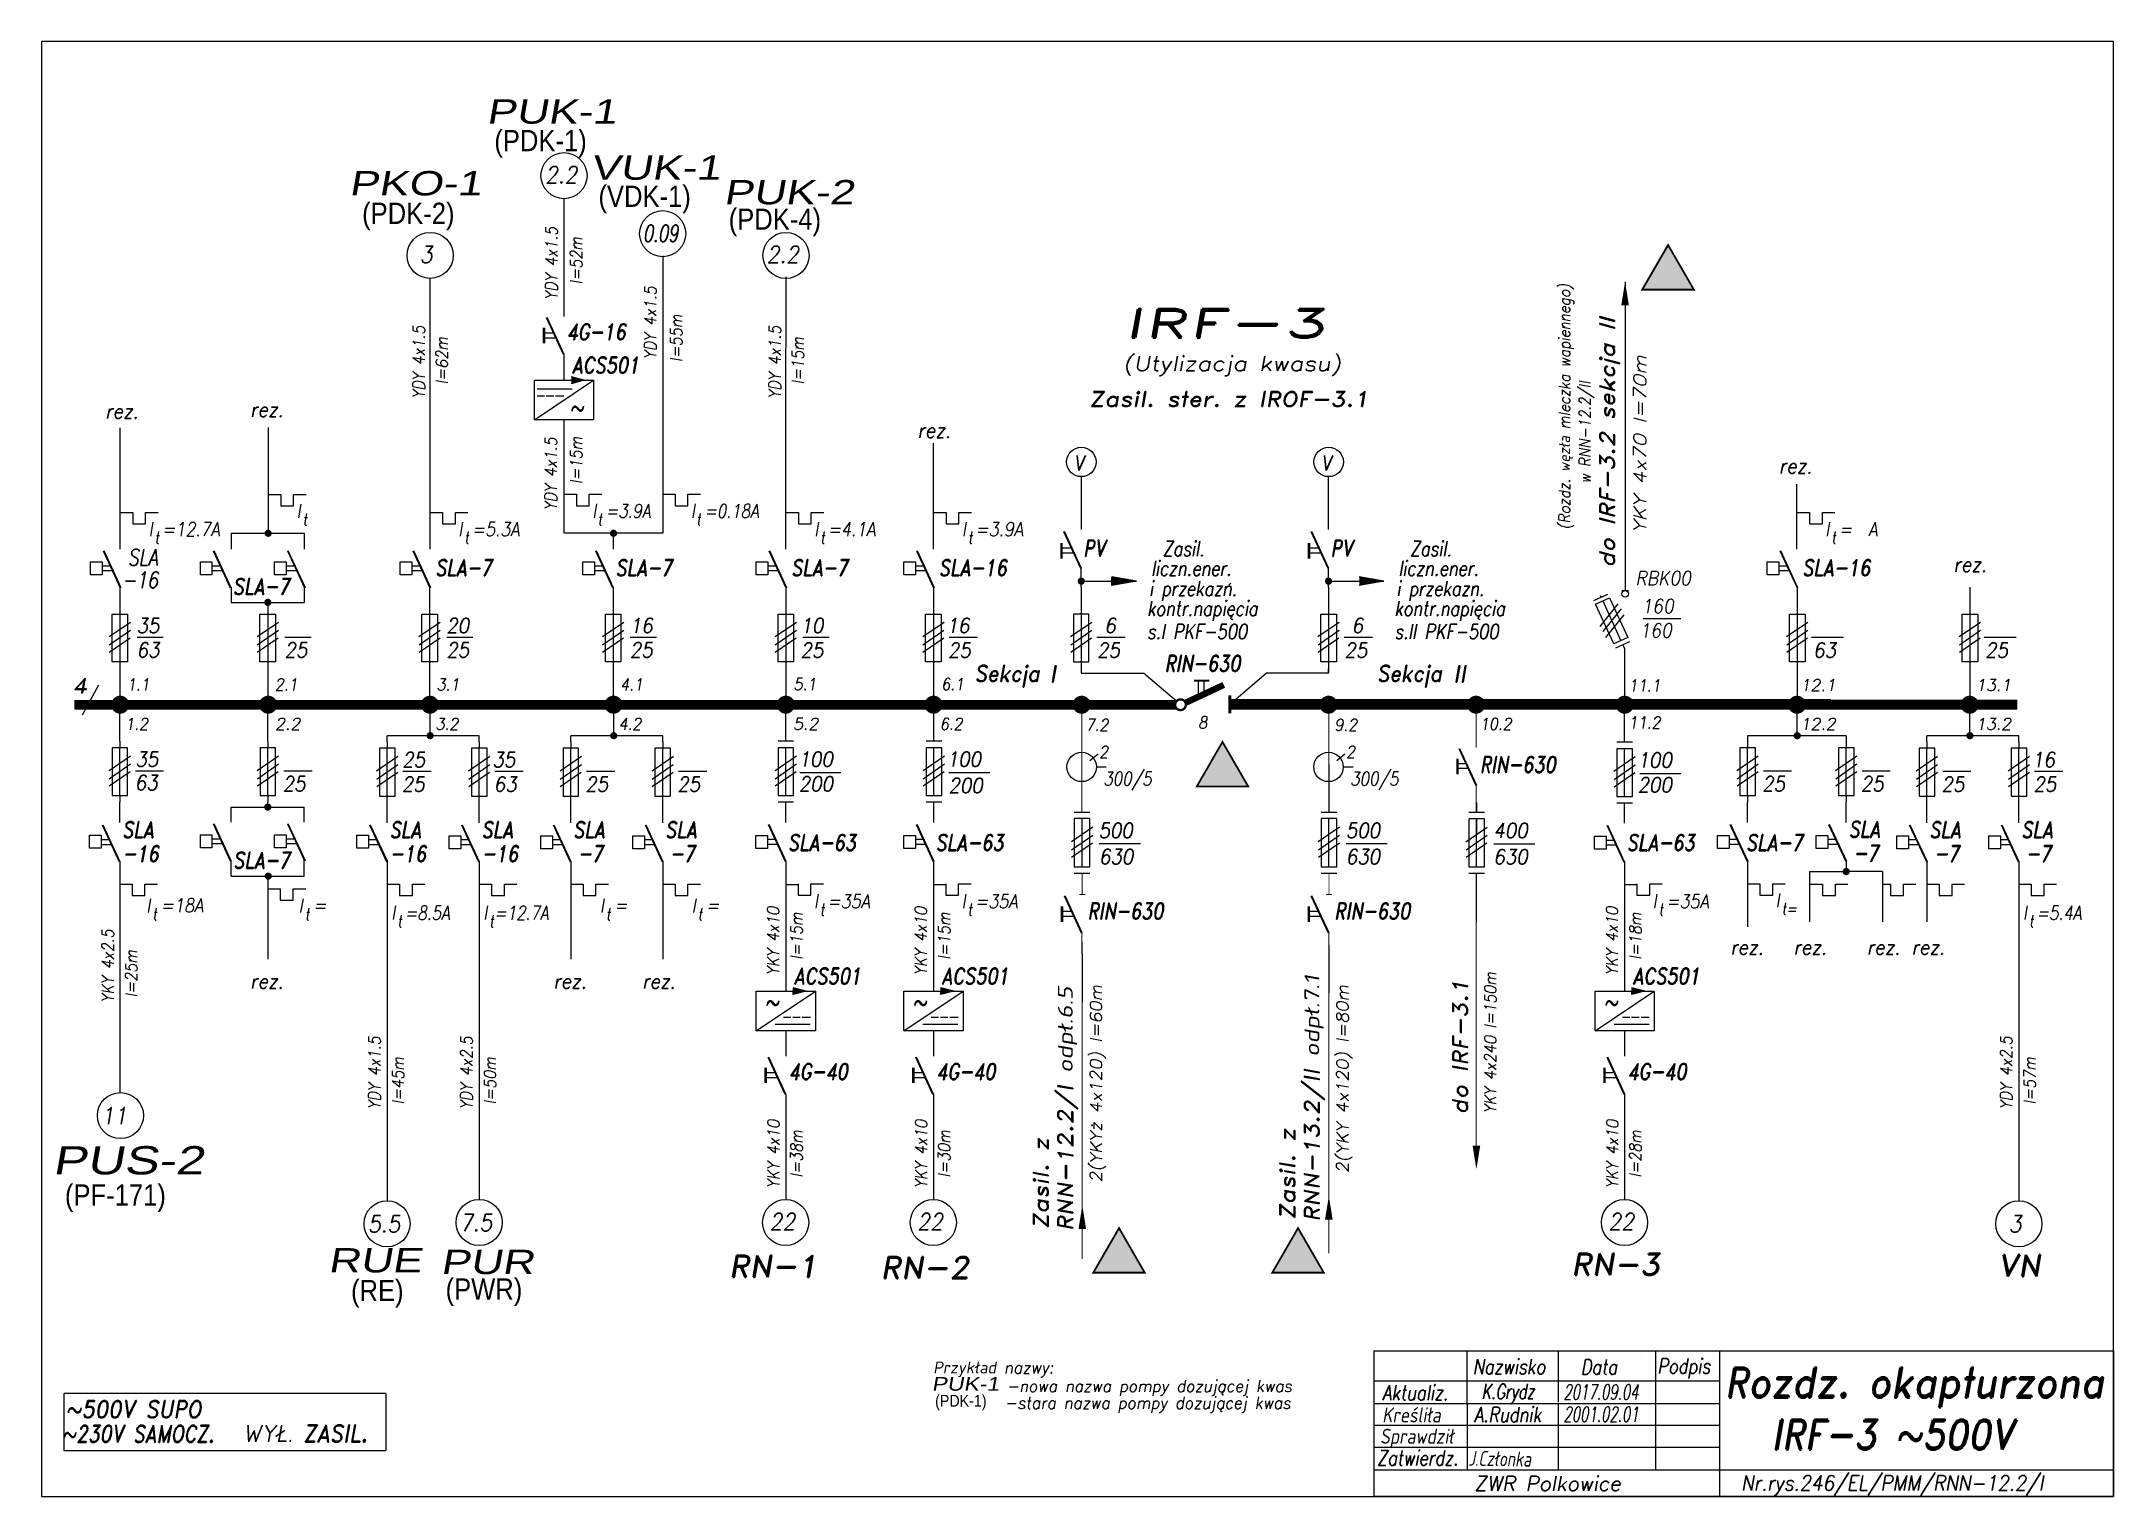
# Model space of a CAD drawing. Header units: millimetres. Extents: x 0 to 420, y 0 to 295.
import ezdxf
from ezdxf.enums import TextEntityAlignment as Align

# ---------------------------------------------------------------- set-up
doc = ezdxf.new("R2010")
doc.units = ezdxf.units.MM
for name, color, linetype in [('LINIA', 1, 'Continuous'), ('LINIE', 4, 'Continuous'), ('napięcie zwrotne', 2, 'Continuous'), ('pole12', 7, 'Continuous')]:
    doc.layers.add(name, color=color, linetype=linetype)
doc.styles.add('ROMAND', font='romand', dxfattribs={"width": 0.8, "oblique": 15, "height": 7})
doc.styles.add('ROMANS', font='romans', dxfattribs={"width": 0.8, "oblique": 15, "height": 3})
doc.styles.add('styl1', font='arial.ttf', dxfattribs={"width": 0.8, "oblique": 10, "height": 2.8})

msp = doc.modelspace()

# ---------------------------------------------------------------- texts
at = {"color": 7, "lineweight": 30, "width": 0.9}
for s, height, p in [('(PDK-1)', 4.309, (91.8, 272.74)), ('(VDK-1)', 4.309, (112.9, 261.46)), ('(PDK-2)', 4.309, (65, 258)), ('(PDK-4)', 4.309, (139.3, 256.81)), ('(PF-171)', 4.309, (4.76, 58.96)), ('(RE)', 4.309, (62.75, 39.59)), ('(PWR)', 4.309, (81.92, 39.89)), ('(PDK-1)', 2.4, (181.14, 18.19))]:
    msp.add_text(s, height=height, dxfattribs=at).set_placement(p)
at = {"color": 7, "oblique": 10}
for s, height, style, width, p in [('2.2', 3.4, 'ROMANS', 0.9, (102.09, 266.27)), ('0.09', 3.4, 'ROMANS', 0.7, (121.92, 254.39)), ('3', 3.4, 'ROMANS', 0.9, (76.66, 250.11)), ('2.2', 3.4, 'ROMANS', 0.9, (147.01, 250.1)), ('IRF-3', 5.8, 'ROMAND', 1.8, (219.46, 234.94)), ('4G-16', 3.3, 'ROMAND', 0.8, (106.45, 234.47)), ('ACS501', 3.3, 'ROMAND', 0.8, (107.48, 227.73)), ('(Utylizacja kwasu)', 3, 'ROMANS', 1.2, (219.23, 228.18)), ('Zasil. ster. z IROF-3.1', 3, 'ROMAND', 1.2, (212.35, 220.99)), ('rez.', 3, 'ROMANS', 0.9, (12.95, 218.53)), ('rez.', 3, 'ROMANS', 0.9, (42.33, 218.87)), ('~', 3.5, 'ROMAND', 0.8, (107.01, 219.04)), ('rez.', 3, 'ROMANS', 0.9, (177.59, 214.63)), ('V', 3, 'ROMAND', 0.8, (209.33, 208.02)), ('V', 3, 'ROMAND', 0.8, (259.46, 208.02)), ('rez.', 3, 'ROMANS', 0.9, (352.2, 207.4)), ('I', 2.8, 'ROMANS', 0.9, (21.64, 194.72)), ('=12.7A', 2.8, 'ROMANS', 0.85, (24.48, 194.7)), ('I', 2.8, 'ROMANS', 0.9, (51.64, 198.4)), ('t', 2.4, 'ROMANS', 0.8, (52.88, 196.91)), ('I', 2.8, 'ROMANS', 0.9, (84.44, 194.72)), ('=5.3A', 2.8, 'ROMANS', 0.85, (87.28, 194.7)), ('I', 2.8, 'ROMANS', 0.9, (111.57, 198.42)), ('t', 2.4, 'ROMANS', 0.8, (112.66, 196.92)), ('=3.9A', 2.8, 'ROMANS', 0.8, (114.41, 198.4)), ('I', 2.8, 'ROMANS', 0.9, (131.57, 198.42)), ('t', 2.4, 'ROMANS', 0.8, (132.66, 196.92)), ('=0.18A', 2.8, 'ROMANS', 0.8, (134.41, 198.4)), ('I', 2.8, 'ROMANS', 0.9, (156.57, 194.72)), ('=4.1A', 2.8, 'ROMANS', 0.85, (159.41, 194.7)), ('I', 2.8, 'ROMANS', 0.9, (186.5, 194.72)), ('=3.9A', 2.8, 'ROMANS', 0.85, (189.34, 194.7)), ('I', 2.8, 'ROMANS', 0.9, (361.52, 194.72)), ('=  A', 2.8, 'ROMANS', 0.85, (364.36, 194.7)), ('t', 2.4, 'ROMANS', 0.8, (22.88, 193.23)), ('t', 2.4, 'ROMANS', 0.8, (85.68, 193.23)), ('t', 2.4, 'ROMANS', 0.8, (157.81, 193.23)), ('t', 2.4, 'ROMANS', 0.8, (187.74, 193.23)), ('PV', 3.3, 'ROMAND', 0.8, (211.15, 190.57)), ('Zasil.', 3, 'ROMANS', 0.8, (227.28, 190.65)), ('PV', 3.3, 'ROMAND', 0.8, (261.28, 190.57)), ('Zasil.', 3, 'ROMANS', 0.8, (277.41, 190.65)), ('t', 2.4, 'ROMANS', 0.8, (362.76, 193.23)), ('SLA', 3.3, 'ROMAND', 0.78, (17.52, 188.75)), ('SLA-7', 3.3, 'ROMAND', 0.8, (79.81, 186.63)), ('SLA-7', 3.3, 'ROMAND', 0.8, (116.33, 186.63)), ('SLA-7', 3.3, 'ROMAND', 0.8, (151.94, 186.63)), ('SLA-16', 3.3, 'ROMAND', 0.8, (181.87, 186.63)), ('liczn.ener.', 3, 'ROMANS', 0.8, (224.92, 186.67)), ('liczn.ener.', 3, 'ROMANS', 0.8, (275.05, 186.67)), ('SLA-16', 3.3, 'ROMAND', 0.8, (356.89, 186.63)), ('rez.', 3, 'ROMANS', 0.9, (387.59, 187.46)), ('-16', 3.3, 'ROMAND', 0.78, (16.36, 184.17)), ('SLA-7', 3.3, 'ROMAND', 0.8, (38.77, 182.84)), ('i przekazn.', 3, 'ROMANS', 0.8, (224.51, 182.57)), ('i przekazn.', 3, 'ROMANS', 0.8, (274.64, 182.57)), ('RBK00', 2.835, 'ROMANS', 0.9, (323.1, 184.75)), ('kontr.napięcia', 3, 'ROMANS', 0.8, (224.1, 178.54)), ('kontr.napięcia', 3, 'ROMANS', 0.8, (274.23, 178.54)), ('160', 2.835, 'ROMANS', 0.9, (324.32, 179.07)), ('35', 3, 'ROMANS', 0.9, (19.28, 175.06)), ('20', 3, 'ROMANS', 0.9, (82.07, 175.06)), ('16', 3, 'ROMANS', 0.9, (119.27, 175.06)), ('10', 3, 'ROMANS', 0.9, (153.87, 175.06)), ('16', 3, 'ROMANS', 0.9, (183.47, 175.06)), ('6', 3, 'ROMANS', 0.9, (215.45, 175.06)), ('s.I PKF-500', 3, 'ROMANS', 0.8, (224.12, 173.85)), ('6', 3, 'ROMANS', 0.9, (265.58, 175.06)), ('s.II PKF-500', 3, 'ROMANS', 0.8, (274.26, 173.85)), ('160', 2.835, 'ROMANS', 0.9, (323.92, 174.12)), ('63', 3, 'ROMANS', 0.9, (19.28, 170.12)), ('25', 3, 'ROMANS', 0.9, (49.27, 170.12)), ('25', 3, 'ROMANS', 0.9, (82.07, 170.12)), ('25', 3, 'ROMANS', 0.9, (119.27, 170.12)), ('25', 3, 'ROMANS', 0.9, (153.87, 170.08)), ('25', 3, 'ROMANS', 0.9, (183.75, 170.08)), ('25', 3, 'ROMANS', 0.9, (213.98, 170.08)), ('25', 3, 'ROMANS', 0.9, (264.12, 170.08)), ('63', 3, 'ROMANS', 0.9, (359.12, 170.08)), ('25', 3, 'ROMANS', 0.9, (393.99, 170.08)), ('Sekcja ', 3.3, 'ROMAND', 0.9, (189.13, 165.21)), ('RIN-630', 3.3, 'ROMAND', 0.8, (227.65, 167.25)), ('Sekcja ', 3.3, 'ROMAND', 0.9, (270.68, 165.21)), ('4', 3, 'ROMAND', 1.2, (6.18, 162.9)), ('1.1', 2.4, 'ROMANS', 0.9, (17.29, 163.43)), ('2.1', 2.4, 'ROMANS', 0.9, (47.28, 163.43)), ('3.1', 2.4, 'ROMANS', 0.9, (80.08, 163.43)), ('4.1', 2.4, 'ROMANS', 0.9, (117.28, 163.43)), ('5.1', 2.4, 'ROMANS', 0.9, (152.43, 163.49)), ('6.1', 2.4, 'ROMANS', 0.9, (182.36, 163.49)), ('11.1', 2.4, 'ROMANS', 0.9, (321.69, 163.23)), ('1.2', 2.4, 'ROMANS', 0.9, (16.98, 155.42)), ('3.2', 2.4, 'ROMANS', 0.9, (79.88, 155.42)), ('4.2', 2.4, 'ROMANS', 0.9, (116.97, 155.42)), ('6.2', 2.4, 'ROMANS', 0.9, (182.08, 155.42)), ('7.2', 2.4, 'ROMANS', 0.9, (211.64, 155.23)), ('8', 2.4, 'ROMANS', 0.9, (234.46, 155.72)), ('9.2', 2.4, 'ROMANS', 0.9, (262.06, 155.23)), ('10.2', 2.4, 'ROMANS', 0.9, (291.53, 155.42)), ('11.2', 2.4, 'ROMANS', 0.9, (321.69, 155.7)), ('2', 2.4, 'ROMANS', 0.9, (214.38, 149.77)), ('2', 2.4, 'ROMANS', 0.9, (264.42, 149.77)), ('35', 3, 'ROMANS', 0.9, (19.05, 147.96)), ('25', 3, 'ROMANS', 0.9, (73.13, 147.88)), ('35', 3, 'ROMANS', 0.9, (91.41, 147.88)), ('100', 3, 'ROMANS', 0.9, (153.48, 147.99)), ('100', 3, 'ROMANS', 0.9, (183.52, 147.96)), ('300/5', 2.8, 'ROMANS', 0.8, (215.23, 144.12)), ('300/5', 2.8, 'ROMANS', 0.8, (265.27, 144.12)), ('RIN-630', 3.3, 'ROMAND', 0.8, (291.55, 146.73)), ('100', 3, 'ROMANS', 0.9, (323.55, 147.8)), ('16', 3, 'ROMANS', 0.9, (403.49, 147.88)), ('63', 3, 'ROMANS', 0.9, (18.93, 143.21)), ('25', 3, 'ROMANS', 0.9, (48.9, 143)), ('25', 3, 'ROMANS', 0.9, (73.04, 142.9)), ('63', 3, 'ROMANS', 0.9, (91.69, 142.9)), ('25', 3, 'ROMANS', 0.9, (110.24, 142.9)), ('25', 3, 'ROMANS', 0.9, (128.89, 142.9)), ('200', 3, 'ROMANS', 0.9, (153.51, 142.96)), ('200', 3, 'ROMANS', 0.9, (183.87, 142.63)), ('200', 3, 'ROMANS', 0.9, (323.55, 142.78)), ('25', 3, 'ROMANS', 0.9, (348.78, 143)), ('25', 3, 'ROMANS', 0.9, (368.78, 143)), ('25', 3, 'ROMANS', 0.9, (385.13, 142.9)), ('25', 3, 'ROMANS', 0.9, (403.77, 142.9)), ('SLA', 3.3, 'ROMAND', 0.8, (16.36, 133.52)), ('SLA', 3.3, 'ROMAND', 0.8, (70.56, 133.52)), ('SLA', 3.3, 'ROMAND', 0.8, (89.2, 133.52)), ('SLA', 3.3, 'ROMAND', 0.8, (107.76, 133.52)), ('SLA', 3.3, 'ROMAND', 0.8, (126.41, 133.52)), ('500', 3, 'ROMANS', 0.9, (214.27, 133.54)), ('500', 3, 'ROMANS', 0.9, (264.4, 133.54)), ('400', 3, 'ROMANS', 0.9, (294.31, 133.52)), ('SLA', 3.3, 'ROMAND', 0.8, (366.29, 133.62)), ('SLA', 3.3, 'ROMAND', 0.8, (382.64, 133.52)), ('SLA', 3.3, 'ROMAND', 0.8, (401.29, 133.52)), ('-16', 3.3, 'ROMAND', 0.8, (16.42, 128.66)), ('SLA-7', 3.3, 'ROMAND', 0.8, (38.85, 127.33)), ('-16', 3.3, 'ROMAND', 0.8, (70.62, 128.66)), ('-16', 3.3, 'ROMAND', 0.8, (89.27, 128.66)), ('-7', 3.3, 'ROMAND', 0.8, (108.74, 128.66)), ('-7', 3.3, 'ROMAND', 0.8, (127.39, 128.66)), ('SLA-63', 3.3, 'ROMAND', 0.8, (151.28, 130.92)), ('SLA-63', 3.3, 'ROMAND', 0.8, (181.21, 130.92)), ('630', 3, 'ROMANS', 0.9, (214.36, 128.21)), ('630', 3, 'ROMANS', 0.9, (264.4, 128.21)), ('630', 3, 'ROMANS', 0.9, (294.31, 128.19)), ('SLA-63', 3.3, 'ROMAND', 0.8, (321.3, 130.92)), ('SLA-7', 3.3, 'ROMAND', 0.8, (345.48, 130.92)), ('-7', 3.3, 'ROMAND', 0.8, (367.28, 128.76)), ('-7', 3.3, 'ROMAND', 0.8, (383.63, 128.66)), ('-7', 3.3, 'ROMAND', 0.8, (402.27, 128.66)), ('I', 2.8, 'ROMANS', 0.9, (156.5, 119.29)), ('=35A', 2.8, 'ROMANS', 0.85, (159.34, 119.27)), ('I', 2.8, 'ROMANS', 0.9, (186.43, 119.29)), ('=35A', 2.8, 'ROMANS', 0.85, (189.27, 119.27)), ('I', 2.8, 'ROMANS', 0.9, (326.52, 119.29)), ('=35A', 2.8, 'ROMANS', 0.85, (329.36, 119.27)), ('I', 2.8, 'ROMANS', 0.9, (351.46, 119.47)), ('I', 2.8, 'ROMANS', 0.9, (21.21, 118.36)), ('t', 2.4, 'ROMANS', 0.8, (22.44, 116.86)), ('=18A', 2.8, 'ROMANS', 0.85, (24.21, 118.45)), ('I', 2.8, 'ROMANS', 0.9, (52.1, 118.36)), ('t', 2.4, 'ROMANS', 0.8, (53.34, 116.86)), ('=', 2.8, 'ROMANS', 0.85, (55.1, 118.45)), ('I', 2.8, 'ROMANS', 0.9, (70.86, 116.94)), ('t', 2.4, 'ROMANS', 0.8, (72.1, 115.44)), ('=8.5A', 2.8, 'ROMANS', 0.8, (73.7, 116.92)), ('I', 2.8, 'ROMANS', 0.9, (89.51, 116.94)), ('t', 2.4, 'ROMANS', 0.8, (90.74, 115.44)), ('=12.7A', 2.8, 'ROMANS', 0.8, (91.81, 116.92)), ('I', 2.8, 'ROMANS', 0.9, (113.14, 118.36)), ('t', 2.4, 'ROMANS', 0.8, (114.38, 116.86)), ('=', 2.8, 'ROMANS', 0.85, (116.14, 118.45)), ('I', 2.8, 'ROMANS', 0.9, (131.75, 118.36)), ('t', 2.4, 'ROMANS', 0.8, (132.99, 116.86)), ('=', 2.8, 'ROMANS', 0.85, (134.76, 118.45)), ('t', 2.4, 'ROMANS', 0.8, (157.74, 117.8)), ('t', 2.4, 'ROMANS', 0.8, (187.67, 117.8)), ('RIN-630', 3.3, 'ROMAND', 0.8, (212.03, 117.05)), ('RIN-630', 3.3, 'ROMAND', 0.8, (262.07, 117.05)), ('t', 2.4, 'ROMANS', 0.8, (327.76, 117.8)), ('t=', 2.4, 'ROMANS', 0.8, (352.7, 117.97)), ('I', 2.8, 'ROMANS', 0.9, (401.59, 116.94)), ('t', 2.4, 'ROMANS', 0.8, (402.83, 115.44)), ('=5.4A', 2.8, 'ROMANS', 0.8, (404.43, 116.92)), ('rez.', 3, 'ROMANS', 0.9, (342.34, 109.85)), ('rez.', 3, 'ROMANS', 0.9, (355.16, 109.85)), ('rez.', 3, 'ROMANS', 0.9, (370.03, 109.85)), ('rez.', 3, 'ROMANS', 0.9, (379.09, 109.85)), ('ACS501', 3.3, 'ROMAND', 0.8, (152.45, 103.86)), ('ACS501', 3.3, 'ROMAND', 0.8, (182.38, 103.86)), ('ACS501', 3.3, 'ROMAND', 0.8, (322.47, 103.86)), ('rez.', 3, 'ROMANS', 0.9, (42.33, 102.97)), ('rez.', 3, 'ROMANS', 0.9, (103.79, 102.97)), ('rez.', 3, 'ROMANS', 0.9, (121.8, 102.97)), ('~', 3.5, 'ROMAND', 0.8, (146.58, 98.51)), ('~', 3.5, 'ROMAND', 0.8, (176.51, 98.51)), ('~', 3.5, 'ROMAND', 0.8, (316.61, 98.51)), ('4G-40', 3.3, 'ROMAND', 0.8, (151.44, 84.49)), ('4G-40', 3.3, 'ROMAND', 0.8, (181.37, 84.49)), ('4G-40', 3.3, 'ROMAND', 0.8, (321.46, 84.49)), ('11', 3.4, 'ROMANS', 0.9, (12.12, 75.48)), ('5.5', 3.4, 'ROMANS', 0.9, (66.18, 53.55)), ('7.5', 3.4, 'ROMANS', 0.9, (84.83, 53.81)), ('22', 3.4, 'ROMANS', 0.9, (147.59, 54.02)), ('22', 3.4, 'ROMANS', 0.9, (177.52, 54.02)), ('22', 3.4, 'ROMANS', 0.9, (317.61, 54.02)), ('3', 3.4, 'ROMANS', 0.9, (398.76, 53.55)), ('RN-1', 4.4, 'ROMAND', 1.1, (139.34, 44.44)), ('RN-2', 4.4, 'ROMAND', 1.1, (170.06, 44.21)), ('RN-3', 4.4, 'ROMAND', 1.1, (310.07, 44.86)), ('VN', 4.4, 'ROMAND', 1.1, (396.5, 44.6)), ('Przykład nazwy:', 2.4, 'ROMAND', 0.95, (180.77, 24.94)), ('Nazwisko', 3.04, 'ROMANS', 0.8, (290.14, 24.8)), ('Data', 3.04, 'ROMANS', 0.8, (312.01, 24.75)), ('Podpis', 3.04, 'ROMANS', 0.8, (327.54, 24.9)), ('-nowa nazwa pompy dozującej kwas', 2.4, 'ROMAND', 0.95, (195.62, 21.19)), ('Aktualiz.', 3.04, 'ROMANS', 0.8, (271.77, 19.51)), ('K.Grydz', 3.04, 'ROMANS', 0.7, (291.93, 19.76)), ('2017.09.04', 3.04, 'ROMANS', 0.65, (308.48, 19.65)), ('~500V SUPO', 3.5, 'ROMAND', 0.9, (4.87, 15.93)), ('-stara nazwa pompy dozującej kwas', 2.4, 'ROMAND', 0.95, (195.26, 17.78)), ('Kreśliła', 3.04, 'ROMANS', 0.8, (271.77, 15.01)), ('A.Rudnik', 3.04, 'ROMANS', 0.8, (290.37, 15.09)), ('2001.02.01', 3.04, 'ROMANS', 0.65, (308.48, 15.15)), ('~230V SAMOCZ.', 3.5, 'ROMAND', 0.8, (4.12, 10.94)), ('WYŁ. ZASIL.', 3.5, 'ROMAND', 0.9, (40.88, 11.01)), ('Sprawdził', 3.04, 'ROMANS', 0.8, (271.32, 10.69)), ('IRF-3 ~500V', 6, 'ROMAND', 0.9, (350.68, 9.54)), ('Zatwierdz.', 3.04, 'ROMANS', 0.8, (270.71, 6.29)), (' Nr.rys.246/EL/PMM/RNN-12.2/I', 3.04, 'ROMANS', 0.9, (342.63, 1.21))]:
    msp.add_text(s, height=height, dxfattribs=dict(at, style=style, width=width)).set_placement(p)
at = {"color": 7}
for s, height, style, oblique, width, p in [('YDY 4x1.5', 2.4, 'ROMANS', 10, 0.9, (104.57, 242.59)), ('l=52m', 2.4, 'ROMANS', 10, 0.9, (109.6, 245.74)), ('YDY 4x1.5', 2.4, 'ROMANS', 10, 0.9, (124.62, 230.54)), ('(Rozdz. węzła mleczka wapiennego)', 2.268, 'ROMANS', 10, 0.9, (309.83, 196.06)), ('l=55m', 2.4, 'ROMANS', 10, 0.9, (129.86, 230.02)), ('YDY 4x1.5', 2.4, 'ROMANS', 10, 0.9, (77.71, 222.56)), ('YDY 4x1.5', 2.4, 'ROMANS', 10, 0.9, (149.84, 222.56)), ('l=62m', 2.4, 'ROMANS', 10, 0.9, (82.37, 225.45)), ('l=15m', 2.4, 'ROMANS', 10, 0.9, (154.51, 225.45)), ('YKY 4x70 l=70m', 2.6, 'ROMAND', 15, 1.2, (325.29, 195.29)), ('w RNN-12.2/II', 2.268, 'ROMANS', 10, 0.9, (313.98, 205.38)), ('YDY 4x1.5', 2.4, 'ROMANS', 10, 0.9, (104.44, 199.89)), ('l=15m', 2.4, 'ROMANS', 10, 0.9, (109.6, 205.24)), ('YKY 4x10', 2.4, 'ROMANS', 10, 0.9, (149.5, 105.66)), ('l=15m', 2.4, 'ROMANS', 10, 0.9, (154.25, 108.81)), ('YKY 4x10', 2.4, 'ROMANS', 10, 0.9, (179.43, 105.66)), ('l=15m', 2.4, 'ROMANS', 10, 0.9, (184.18, 108.81)), ('YKY 4x10', 2.4, 'ROMANS', 10, 0.9, (319.53, 105.66)), ('l=18m', 2.4, 'ROMANS', 10, 0.9, (324.28, 108.81)), ('YKY 4x2.5', 2.4, 'ROMANS', 10, 0.9, (14.67, 100.13)), ('l=25m', 2.4, 'ROMANS', 10, 0.9, (19.41, 101.16)), ('RNN-13.2/II odpł.7.1', 3, 'ROMAND', 10, 1.2, (259.01, 55.65)), ('YKY 4x240 l=150m', 2.4, 'ROMANS', 10, 0.9, (294.88, 77.65)), ('RNN-12.2/I odpł.6.5', 3, 'ROMAND', 10, 1.2, (209.03, 53.76)), ('2(YKYż 4x120) l=60m', 2.4, 'ROMANS', 10, 1.1, (214.95, 63.62)), ('2(YKY 4x120) l=80m', 2.4, 'ROMANS', 10, 1.1, (264.93, 65.51)), ('do IRF-3.1', 3, 'ROMAND', 10, 1.2, (289.05, 77.43)), ('YDY 4x1.5', 2.4, 'ROMANS', 10, 0.9, (68.72, 78.45)), ('YDY 4x2.5', 2.4, 'ROMANS', 10, 0.9, (87.37, 78.45)), ('YDY 4x2.5', 2.4, 'ROMANS', 10, 0.9, (399.46, 78.45)), ('l=45m', 2.4, 'ROMANS', 10, 0.9, (73.47, 79.48)), ('l=50m', 2.4, 'ROMANS', 10, 0.9, (92.12, 79.48)), ('l=57m', 2.4, 'ROMANS', 10, 0.9, (404.21, 79.48)), ('YKY 4x10', 2.4, 'ROMANS', 10, 0.9, (149.59, 62.47)), ('YKY 4x10', 2.4, 'ROMANS', 10, 0.9, (179.52, 62.47)), ('YKY 4x10', 2.4, 'ROMANS', 10, 0.9, (319.61, 62.47)), ('l=38m', 2.4, 'ROMANS', 10, 0.9, (154.25, 64.66)), ('l=30m', 2.4, 'ROMANS', 10, 0.9, (184.18, 64.66)), ('Zasil. z ', 3, 'ROMAND', 10, 1.2, (204.07, 54.21)), ('Zasil. z ', 3, 'ROMAND', 10, 1.2, (254.04, 56.11)), ('l=28m', 2.4, 'ROMANS', 10, 0.9, (324.28, 64.66))]:
    msp.add_text(s, height=height, rotation=90, dxfattribs=dict(at, style=style, oblique=oblique, width=width)).set_placement(p)
at = {"color": 7, "lineweight": 30, "style": 'ROMAND', "oblique": 15, "width": 1.2}
msp.add_text('do IRF-3.2 sekcja II', height=3, rotation=90, dxfattribs=at).set_placement((318.86, 188.26))
at = {"color": 7, "oblique": 10}
for s, height, style, p in [('I ', 3.3, 'ROMAND', (204.36, 165.11)), ('II ', 3.3, 'ROMAND', (286.18, 165.11)), ('12.1', 2.4, 'ROMANS', (356.51, 163.31)), ('13.1', 2.4, 'ROMANS', (392.06, 163.31)), ('2.2', 2.4, 'ROMANS', (47.35, 155.42)), ('5.2', 2.4, 'ROMANS', (152.34, 155.42)), ('12.2', 2.4, 'ROMANS', (356.51, 155.42)), ('13.2', 2.4, 'ROMANS', (392.06, 155.42)), ('ZWR Polkowice', 3, 'ROMANS', (290.42, 1.11))]:
    msp.add_text(s, height=height, dxfattribs=dict(at, style=style)).set_placement(p)
at = {"color": 7, "style": 'ROMAND', "oblique": 10, "width": 0.833187}
msp.add_text('Rozdz. okapturzona', height=6, dxfattribs=at).set_placement((341.17, 20.08), (418.06, 20.08), align=Align.FIT)
at = {"color": 6, "style": 'styl1', "oblique": 10, "width": 1.2}
msp.add_text('PUK-1', height=2.773, dxfattribs=at).set_placement((180.46, 21.44))
at = {"color": 7, "style": 'ROMANS', "oblique": 10, "width": 0.60548}
msp.add_text('J.Członka', height=3.04, rotation=359.1304, dxfattribs=at).set_placement((289.2, 6.22), (301.91, 6.03), align=Align.FIT)
at = {"layer": 'pole12', "color": 6, "lineweight": 35, "style": 'styl1', "oblique": 10, "width": 1.3}
for s, height, p in [('PUK-1', 4.933, (90.17, 278.33)), ('VUK-1', 4.933, (111.23, 266.96)), ('PKO-1', 4.933, (62.31, 263.78)), ('PUK-2', 4.933, (138.25, 261.97)), ('PUS-2', 5.725, (2.24, 65.29)), ('RUE', 4.933, (58.08, 45.41)), ('PUR', 4.933, (80.87, 45.08))]:
    msp.add_text(s, height=height, dxfattribs=at).set_placement(p)

# ---------------------------------------------------------------- linework, layer by layer
at = {"color": 7}
for p, q in [((105.93, 239.25), (105.93, 263.11)), ((125.93, 251.54), (125.93, 195.28)), ((78.76, 218.35), (78.81, 246.95)), ((150.89, 218.35), (150.93, 247.3)), ((101.72, 236.92), (101.72, 233.82)), ((101.79, 235.93), (103.84, 235.93)), ((101.82, 236.92), (101.82, 233.82)), ((101.95, 236.92), (101.95, 233.82)), ((104.33, 234.87), (101.79, 234.87)), ((105.93, 226.31), (105.93, 231.62)), ((110.03, 226.31), (107.4, 227.02)), ((99.91, 218.3), (111.93, 226.31)), ((100.46, 223.17), (101.94, 223.17)), ((100.48, 224.57), (107.57, 224.57)), ((102.32, 223.17), (103.84, 223.17)), ((104.22, 223.17), (105.88, 223.17)), ((110.03, 226.31), (107.4, 225.6)), ((15.96, 192.09), (15.96, 216.64)), ((45.96, 216.73), (45.96, 195.28)), ((78.76, 192.09), (78.76, 218.35)), ((105.93, 195.28), (105.93, 218.3)), ((150.89, 192.09), (150.89, 218.35)), ((180.82, 192.09), (180.82, 213.54)), ((210.78, 196.02), (210.78, 206.76)), ((260.91, 196.02), (260.91, 206.76)), ((46.03, 203.16), (48.51, 203.16)), ((48.51, 203.16), (48.51, 200.84)), ((51.1, 200.84), (51.1, 203.16)), ((51.1, 203.16), (53.64, 203.16)), ((105.95, 203.18), (108.43, 203.18)), ((108.43, 203.18), (108.43, 200.86)), ((111.03, 200.86), (111.03, 203.18)), ((111.03, 203.18), (113.57, 203.18)), ((125.95, 203.18), (128.43, 203.18)), ((128.43, 203.18), (128.43, 200.86)), ((131.03, 203.18), (133.57, 203.18)), ((131.03, 200.86), (131.03, 203.18)), ((355.84, 192.09), (355.84, 205.22)), ((16.03, 199.48), (18.51, 199.48)), ((18.51, 199.48), (18.51, 197.16)), ((21.1, 199.48), (23.64, 199.48)), ((21.1, 197.16), (21.1, 199.48)), ((48.51, 200.84), (51.1, 200.84)), ((78.82, 199.48), (81.3, 199.48)), ((81.3, 199.48), (81.3, 197.16)), ((83.9, 199.48), (86.43, 199.48)), ((83.9, 197.16), (83.9, 199.48)), ((108.43, 200.86), (111.03, 200.86)), ((128.43, 200.86), (131.03, 200.86)), ((150.95, 199.48), (153.43, 199.48)), ((153.43, 199.48), (153.43, 197.16)), ((156.03, 197.16), (156.03, 199.48)), ((156.03, 199.48), (158.57, 199.48)), ((180.88, 199.48), (183.36, 199.48)), ((183.36, 199.48), (183.36, 197.16)), ((185.96, 197.16), (185.96, 199.48)), ((185.96, 199.48), (188.5, 199.48)), ((355.91, 199.48), (358.39, 199.48)), ((358.39, 199.48), (358.39, 197.16)), ((360.98, 197.16), (360.98, 199.48)), ((360.98, 199.48), (363.52, 199.48)), ((18.51, 197.16), (21.1, 197.16)), ((38.46, 195.3), (38.46, 192.05)), ((38.46, 195.3), (53.22, 195.3)), ((53.22, 195.3), (53.22, 192.05)), ((81.3, 197.16), (83.9, 197.16)), ((125.93, 195.28), (105.93, 195.28)), ((115.96, 192.09), (115.96, 195.28)), ((153.43, 197.16), (156.03, 197.16)), ((183.36, 197.16), (185.96, 197.16)), ((206.63, 193.29), (206.63, 190.19)), ((206.73, 193.29), (206.73, 190.19)), ((206.86, 193.29), (206.86, 190.19)), ((256.76, 193.29), (256.76, 190.19)), ((256.86, 193.29), (256.86, 190.19)), ((257, 193.29), (257, 190.19)), ((358.39, 197.16), (360.98, 197.16)), ((206.7, 192.3), (208.76, 192.3)), ((209.25, 191.24), (206.7, 191.24)), ((256.83, 192.3), (258.89, 192.3)), ((259.38, 191.24), (256.83, 191.24)), ((12.29, 188.7), (13.94, 188.7)), ((14.43, 187.64), (12.29, 187.64)), ((34.57, 188.7), (36.22, 188.7)), ((36.71, 187.64), (34.57, 187.64)), ((49.63, 188.7), (51.28, 188.7)), ((51.77, 187.64), (49.63, 187.64)), ((75.08, 188.7), (76.73, 188.7)), ((77.22, 187.64), (75.08, 187.64)), ((112.11, 188.7), (113.76, 188.7)), ((114.25, 187.64), (112.11, 187.64)), ((147.21, 188.7), (148.86, 188.7)), ((149.35, 187.64), (147.21, 187.64)), ((177.14, 188.7), (178.79, 188.7)), ((179.28, 187.64), (177.14, 187.64)), ((210.75, 184.34), (210.75, 188.11)), ((210.75, 185.57), (221.94, 185.57)), ((216.99, 186.46), (216.99, 184.91)), ((221.94, 185.57), (216.99, 186.46)), ((216.99, 184.69), (216.99, 186.24)), ((221.94, 185.57), (216.99, 184.69)), ((240.69, 184.89), (241.1, 185.17)), ((260.88, 184.34), (260.88, 188.11)), ((260.88, 185.57), (272.08, 185.57)), ((272.08, 185.57), (267.12, 186.46)), ((272.08, 185.57), (267.12, 184.69)), ((352.17, 188.7), (353.82, 188.7)), ((354.31, 187.64), (352.17, 187.64)), ((15.89, 184.34), (15.89, 179.6)), ((38.46, 184.34), (38.46, 181.27)), ((38.46, 181.27), (53.22, 181.27)), ((45.89, 181.27), (45.89, 179.6)), ((53.22, 184.34), (53.22, 181.27)), ((78.69, 184.34), (78.69, 179.6)), ((115.89, 184.34), (115.89, 179.6)), ((150.89, 184.34), (150.89, 179.6)), ((180.79, 184.34), (180.79, 179.6)), ((210.75, 184.34), (210.75, 179.6)), ((260.88, 184.34), (260.88, 179.6)), ((320.31, 183.7), (321.7, 183.7)), ((355.89, 184.34), (355.89, 179.6)), ((390.89, 184.34), (390.89, 179.6)), ((18.06, 177.22), (13.73, 174.25)), ((14.31, 178.9), (17.47, 178.9)), ((14.31, 169.21), (14.31, 178.9)), ((15.89, 179.6), (15.89, 168.49)), ((15.89, 179.6), (15.89, 164.77)), ((17.47, 178.9), (17.47, 169.21)), ((48.05, 177.22), (43.72, 174.25)), ((44.3, 169.21), (44.3, 178.9)), ((44.3, 178.9), (47.47, 178.9)), ((45.89, 179.6), (45.89, 164.77)), ((45.89, 179.6), (45.89, 168.49)), ((47.47, 178.9), (47.47, 169.21)), ((80.85, 177.22), (76.52, 174.25)), ((77.1, 169.21), (77.1, 178.9)), ((77.1, 178.9), (80.27, 178.9)), ((78.69, 179.6), (78.69, 164.77)), ((78.69, 179.6), (78.69, 168.49)), ((80.27, 178.9), (80.27, 169.21)), ((118.05, 177.22), (113.72, 174.25)), ((114.3, 178.9), (117.47, 178.9)), ((114.3, 169.21), (114.3, 178.9)), ((115.89, 179.6), (115.89, 168.49)), ((115.89, 179.6), (115.89, 164.77)), ((117.47, 178.9), (117.47, 169.21)), ((153.05, 177.22), (148.72, 174.25)), ((149.3, 169.21), (149.3, 178.9)), ((149.3, 178.9), (152.47, 178.9)), ((150.89, 179.6), (150.89, 164.77)), ((150.89, 179.6), (150.89, 168.49)), ((152.47, 178.9), (152.47, 169.21)), ((182.96, 177.22), (178.63, 174.25)), ((179.21, 178.9), (182.38, 178.9)), ((179.21, 169.21), (179.21, 178.9)), ((180.79, 179.6), (180.79, 164.77)), ((180.79, 179.6), (180.79, 168.49)), ((182.38, 178.9), (182.38, 169.21)), ((212.92, 177.22), (208.59, 174.25)), ((209.17, 178.9), (209.17, 169.21)), ((212.33, 178.9), (209.17, 178.9)), ((210.75, 179.6), (210.75, 166.97)), ((212.33, 169.21), (212.33, 178.9)), ((263.05, 177.22), (258.72, 174.25)), ((259.3, 178.9), (262.47, 178.9)), ((259.3, 169.21), (259.3, 178.9)), ((260.88, 179.6), (260.88, 166.97)), ((260.88, 179.6), (260.88, 168.49)), ((262.47, 178.9), (262.47, 169.21)), ((324.67, 178.03), (332.27, 178.03)), ((358.05, 177.22), (353.72, 174.25)), ((354.3, 169.21), (354.3, 178.9)), ((354.3, 178.9), (357.47, 178.9)), ((355.89, 179.6), (355.89, 168.49)), ((355.89, 179.6), (355.89, 164.77)), ((357.47, 178.9), (357.47, 169.21)), ((393.05, 177.22), (388.72, 174.25)), ((389.3, 178.9), (392.47, 178.9)), ((389.3, 169.21), (389.3, 178.9)), ((390.89, 179.6), (390.89, 164.77)), ((390.89, 179.6), (390.89, 168.49)), ((392.47, 178.9), (392.47, 169.21)), ((13.76, 172.64), (18.04, 175.63)), ((13.76, 171.19), (18.01, 174.08)), ((19.37, 174.22), (24.66, 174.22)), ((43.75, 172.64), (48.04, 175.63)), ((43.75, 171.19), (48, 174.08)), ((49.36, 174.22), (54.66, 174.22)), ((76.55, 172.64), (80.84, 175.63)), ((76.55, 171.19), (80.8, 174.08)), ((82.16, 174.22), (87.46, 174.22)), ((113.75, 172.64), (118.04, 175.63)), ((113.75, 171.19), (118, 174.08)), ((119.36, 174.22), (124.66, 174.22)), ((148.75, 172.64), (153.04, 175.63)), ((148.75, 171.19), (153, 174.08)), ((154.36, 174.22), (159.66, 174.22)), ((178.66, 172.64), (182.94, 175.63)), ((178.66, 171.19), (182.91, 174.08)), ((183.99, 174.22), (189.72, 174.22)), ((208.62, 172.64), (212.9, 175.63)), ((208.62, 171.19), (212.87, 174.08)), ((213.95, 174.22), (219.68, 174.22)), ((258.75, 172.64), (263.03, 175.63)), ((258.75, 171.19), (263, 174.08)), ((264.08, 174.22), (269.81, 174.22)), ((353.75, 172.64), (358.04, 175.63)), ((353.75, 171.19), (358, 174.08)), ((358.79, 174.22), (365.26, 174.22)), ((388.75, 172.64), (393.04, 175.63)), ((388.75, 171.19), (393, 174.08)), ((393.79, 174.22), (400.26, 174.22)), ((17.47, 169.21), (14.31, 169.21)), ((47.47, 169.21), (44.3, 169.21)), ((80.27, 169.21), (77.1, 169.21)), ((117.47, 169.21), (114.3, 169.21)), ((152.47, 169.21), (149.3, 169.21)), ((182.38, 169.21), (179.21, 169.21)), ((209.17, 169.21), (212.33, 169.21)), ((262.47, 169.21), (259.3, 169.21)), ((357.47, 169.21), (354.3, 169.21)), ((392.47, 169.21), (389.3, 169.21)), ((8.33, 158.49), (11.64, 164.54)), ((15.89, 164.77), (15.89, 160.95)), ((45.89, 164.77), (45.89, 160.95)), ((78.69, 164.77), (78.69, 160.95)), ((115.89, 164.77), (115.89, 160.95)), ((150.89, 164.77), (150.89, 160.95)), ((180.82, 164.77), (180.82, 160.95)), ((210.75, 166.89), (223.38, 166.89)), ((230.16, 161.14), (223.38, 166.89)), ((234.55, 162.81), (234.55, 165.35)), ((235.61, 165.35), (235.61, 163.3)), ((240.75, 160.52), (248.25, 166.89)), ((260.88, 166.89), (248.25, 166.89)), ((260.88, 166.89), (260.88, 167.81)), ((320.89, 164.77), (320.89, 160.95)), ((355.89, 164.77), (355.89, 160.95)), ((390.89, 164.77), (390.89, 160.95)), ((15.89, 153.11), (15.89, 160.5)), ((45.89, 153.11), (45.89, 160.5)), ((78.8, 154.24), (78.8, 160.4)), ((116, 154.24), (116, 160.4)), ((150.88, 153.11), (150.88, 160.5)), ((180.88, 153.11), (180.88, 160.5)), ((362.73, 161.51), (240.61, 161.51)), ((263.86, 160.52), (265.85, 160.52)), ((320.88, 152.94), (320.88, 160.32)), ((355.88, 154.24), (355.88, 160.5)), ((387.15, 161.48), (387.15, 161.29)), ((390.88, 154.24), (390.88, 160.4)), ((17.47, 151.77), (14.31, 151.77)), ((14.31, 151.77), (14.31, 142.08)), ((15.89, 153.11), (15.89, 151.77)), ((15.89, 142.08), (15.89, 151.77)), ((17.47, 142.08), (17.47, 151.77)), ((47.47, 151.77), (44.31, 151.77)), ((44.31, 151.77), (44.31, 142.08)), ((45.89, 153.11), (45.89, 151.77)), ((45.89, 142.08), (45.89, 151.77)), ((47.47, 142.08), (47.47, 151.77)), ((71.67, 151.72), (68.5, 151.72)), ((68.52, 151.68), (68.52, 141.99)), ((70.08, 153.02), (70.08, 154.24)), ((88.73, 154.24), (70.08, 154.24)), ((70.08, 153.02), (70.08, 151.77)), ((70.08, 141.99), (70.08, 151.68)), ((71.67, 141.99), (71.67, 151.68)), ((90.32, 151.72), (87.15, 151.72)), ((87.15, 151.68), (87.15, 141.99)), ((88.73, 153.02), (88.73, 154.24)), ((88.73, 153.02), (88.73, 151.77)), ((88.73, 141.99), (88.73, 151.68)), ((90.32, 141.99), (90.32, 151.68)), ((108.87, 151.72), (105.7, 151.72)), ((105.72, 151.68), (105.72, 141.99)), ((107.28, 153.02), (107.28, 154.24)), ((125.93, 154.24), (107.28, 154.24)), ((107.28, 153.02), (107.28, 151.77)), ((107.28, 141.99), (107.28, 151.68)), ((108.87, 141.99), (108.87, 151.68)), ((127.52, 151.72), (124.35, 151.72)), ((124.35, 151.68), (124.35, 141.99)), ((125.93, 153.02), (125.93, 154.24)), ((125.93, 153.02), (125.93, 151.77)), ((125.93, 141.99), (125.93, 151.68)), ((127.52, 141.99), (127.52, 151.68)), ((152.47, 153.11), (149.3, 153.11)), ((152.47, 151.77), (149.3, 151.77)), ((149.3, 151.77), (149.3, 142.08)), ((150.88, 142.08), (150.88, 151.77)), ((152.47, 142.08), (152.47, 151.77)), ((182.47, 153.11), (179.3, 153.11)), ((182.47, 151.77), (179.3, 151.77)), ((179.3, 151.77), (179.3, 142.08)), ((180.88, 142.08), (180.88, 151.77)), ((182.47, 142.08), (182.47, 151.77)), ((322.47, 152.94), (319.3, 152.94)), ((322.47, 151.6), (319.3, 151.6)), ((319.3, 151.6), (319.3, 141.91)), ((320.88, 141.91), (320.88, 151.6)), ((322.47, 141.91), (322.47, 151.6)), ((347.41, 151.77), (344.24, 151.77)), ((344.24, 151.77), (344.24, 142.08)), ((345.82, 154.24), (345.82, 153.08)), ((365.82, 154.24), (345.82, 154.24)), ((345.82, 153.11), (345.82, 151.77)), ((345.82, 142.08), (345.82, 151.77)), ((347.41, 142.08), (347.41, 151.77)), ((367.41, 151.77), (364.24, 151.77)), ((364.24, 151.77), (364.24, 142.08)), ((365.82, 154.24), (365.82, 153.08)), ((365.82, 153.11), (365.82, 151.77)), ((365.82, 142.08), (365.82, 151.77)), ((367.41, 142.08), (367.41, 151.77)), ((383.76, 151.72), (380.59, 151.72)), ((380.61, 151.68), (380.61, 141.99)), ((382.17, 153.02), (382.17, 154.24)), ((400.82, 154.24), (382.17, 154.24)), ((382.17, 153.02), (382.17, 151.77)), ((382.17, 141.99), (382.17, 151.68)), ((383.76, 141.99), (383.76, 151.68)), ((402.4, 151.72), (399.23, 151.72)), ((399.23, 151.68), (399.23, 141.99)), ((400.81, 153.02), (400.81, 154.24)), ((400.81, 153.02), (400.81, 151.77)), ((400.81, 141.99), (400.81, 151.68)), ((402.4, 141.99), (402.4, 151.68)), ((18.06, 150.09), (13.73, 147.12)), ((13.76, 145.51), (18.04, 148.5)), ((19.04, 147.13), (24.77, 147.13)), ((48.06, 150.09), (43.73, 147.12)), ((43.76, 145.51), (48.04, 148.5)), ((49.15, 147.13), (54.88, 147.13)), ((72.25, 150), (67.92, 147.03)), ((67.95, 145.41), (72.24, 148.4)), ((73.28, 147.04), (79.01, 147.04)), ((90.9, 150), (86.57, 147.03)), ((86.6, 145.41), (90.88, 148.4)), ((91.93, 147.04), (97.66, 147.04)), ((109.45, 150), (105.12, 147.03)), ((105.15, 145.41), (109.44, 148.4)), ((110.48, 147.04), (116.21, 147.04)), ((128.1, 150), (123.77, 147.03)), ((123.8, 145.41), (128.08, 148.4)), ((129.13, 147.04), (134.86, 147.04)), ((153.05, 150.09), (148.72, 147.12)), ((148.75, 145.51), (153.04, 148.5)), ((183.05, 150.09), (178.72, 147.12)), ((178.75, 145.51), (183.04, 148.5)), ((212.51, 149.22), (214.16, 150.53)), ((213.82, 147.9), (215.81, 147.9)), ((260.99, 138.71), (260.99, 148.4)), ((262.55, 149.22), (264.2, 150.53)), ((263.86, 147.9), (265.85, 147.9)), ((286.86, 149.52), (286.86, 146.43)), ((286.96, 149.52), (286.96, 146.43)), ((287.09, 149.52), (287.09, 146.43)), ((287.16, 148.63), (288.81, 148.63)), ((289.3, 147.57), (287.16, 147.57)), ((323.05, 149.92), (318.72, 146.95)), ((318.75, 145.34), (323.04, 148.33)), ((347.99, 150.09), (343.66, 147.12)), ((343.69, 145.51), (347.97, 148.5)), ((349.02, 147.13), (354.75, 147.13)), ((367.99, 150.09), (363.66, 147.12)), ((363.69, 145.51), (367.97, 148.5)), ((369.02, 147.13), (374.75, 147.13)), ((384.34, 150), (380.01, 147.03)), ((380.04, 145.41), (384.32, 148.4)), ((385.37, 147.04), (391.1, 147.04)), ((402.98, 150), (398.65, 147.03)), ((398.68, 145.41), (402.97, 148.4)), ((404.01, 147.04), (409.74, 147.04)), ((13.76, 144.06), (18.01, 146.96)), ((43.76, 144.06), (48.01, 146.96)), ((67.95, 143.96), (72.21, 146.86)), ((86.6, 143.96), (90.85, 146.86)), ((105.15, 143.96), (109.41, 146.86)), ((123.8, 143.96), (128.05, 146.86)), ((148.75, 144.06), (153, 146.96)), ((153.75, 146.77), (162.06, 146.77)), ((178.75, 144.06), (183, 146.96)), ((183.93, 146.77), (192.25, 146.77)), ((318.75, 143.89), (323, 146.78)), ((323.97, 146.6), (332.29, 146.6)), ((343.69, 144.06), (347.94, 146.96)), ((363.69, 144.06), (367.94, 146.96)), ((380.04, 143.96), (384.29, 146.86)), ((398.68, 143.96), (402.94, 146.86)), ((14.31, 142.08), (17.47, 142.08)), ((15.89, 142.08), (15.89, 140.74)), ((15.89, 136.64), (15.89, 140.74)), ((38.46, 136.7), (38.46, 139.77)), ((38.46, 139.77), (53.22, 139.77)), ((44.31, 142.08), (47.47, 142.08)), ((45.89, 142.08), (45.89, 140.74)), ((45.89, 139.77), (45.89, 140.74)), ((53.22, 136.7), (53.22, 139.77)), ((68.5, 141.99), (71.67, 141.99)), ((70.08, 140.65), (70.08, 141.99)), ((70.08, 136.55), (70.08, 140.65)), ((87.15, 141.99), (90.32, 141.99)), ((88.73, 140.65), (88.73, 141.99)), ((88.73, 136.55), (88.73, 140.65)), ((105.7, 141.99), (108.87, 141.99)), ((107.28, 140.65), (107.28, 141.99)), ((107.28, 136.55), (107.28, 140.65)), ((124.35, 141.99), (127.52, 141.99)), ((125.93, 140.65), (125.93, 141.99)), ((125.93, 136.55), (125.93, 140.65)), ((149.3, 142.08), (152.47, 142.08)), ((152.47, 140.74), (149.3, 140.74)), ((150.88, 136.64), (150.88, 140.74)), ((179.3, 142.08), (182.47, 142.08)), ((182.47, 140.74), (179.3, 140.74)), ((180.88, 136.64), (180.88, 140.74)), ((212.53, 138.69), (209.36, 138.69)), ((262.56, 138.69), (259.4, 138.69)), ((292.47, 138.67), (289.3, 138.67)), ((290.87, 140.68), (290.87, 138.67)), ((319.3, 141.91), (322.47, 141.91)), ((322.47, 140.57), (319.3, 140.57)), ((320.88, 136.47), (320.88, 140.57)), ((344.24, 142.08), (347.41, 142.08)), ((345.82, 142.08), (345.82, 140.74)), ((345.82, 136.64), (345.82, 140.74)), ((364.24, 142.08), (367.41, 142.08)), ((365.82, 142.08), (365.82, 140.74)), ((365.82, 136.64), (365.82, 140.74)), ((380.59, 141.99), (383.76, 141.99)), ((382.17, 140.65), (382.17, 141.99)), ((382.17, 136.55), (382.17, 140.65)), ((399.23, 141.99), (402.4, 141.99)), ((400.81, 140.65), (400.81, 141.99)), ((400.81, 136.55), (400.81, 140.65)), ((213.11, 135.67), (208.78, 132.7)), ((212.53, 137.45), (209.36, 137.45)), ((209.36, 137.35), (209.36, 127.66)), ((210.94, 127.66), (210.94, 137.35)), ((212.53, 127.66), (212.53, 137.35)), ((263.14, 135.67), (258.81, 132.7)), ((262.56, 137.45), (259.4, 137.45)), ((259.4, 137.35), (259.4, 127.66)), ((260.97, 127.66), (260.97, 137.35)), ((262.56, 127.66), (262.56, 137.35)), ((293.05, 135.65), (288.72, 132.68)), ((292.47, 137.37), (289.3, 137.37)), ((289.3, 137.25), (289.3, 127.56)), ((290.87, 137.37), (290.87, 134.31)), ((290.88, 127.56), (290.88, 137.25)), ((292.47, 127.64), (292.47, 137.33)), ((12.17, 133.16), (13.82, 133.16)), ((14.31, 132.1), (12.17, 132.1)), ((34.57, 133.35), (36.22, 133.35)), ((36.71, 132.3), (34.57, 132.3)), ((49.63, 133.35), (51.28, 133.35)), ((51.77, 132.3), (49.63, 132.3)), ((66.36, 133.16), (68.01, 133.16)), ((68.5, 132.1), (66.36, 132.1)), ((85.01, 133.16), (86.66, 133.16)), ((87.15, 132.1), (85.01, 132.1)), ((103.57, 133.16), (105.21, 133.16)), ((105.7, 132.1), (103.57, 132.1)), ((122.21, 133.16), (123.86, 133.16)), ((124.35, 132.1), (122.21, 132.1)), ((147.16, 133.25), (148.81, 133.25)), ((149.3, 132.2), (147.16, 132.2)), ((177.16, 133.25), (178.81, 133.25)), ((179.3, 132.2), (177.16, 132.2)), ((208.81, 131.09), (213.09, 134.08)), ((208.81, 129.64), (213.06, 132.54)), ((214.42, 132.35), (222.74, 132.35)), ((258.85, 131.09), (263.13, 134.08)), ((258.85, 129.64), (263.1, 132.54)), ((264.46, 132.35), (272.77, 132.35)), ((288.75, 131.07), (293.04, 134.06)), ((288.75, 129.62), (293, 132.52)), ((294.37, 132.33), (302.68, 132.33)), ((317.16, 133.08), (318.81, 133.08)), ((319.3, 132.02), (317.16, 132.02)), ((342.1, 133.25), (343.75, 133.25)), ((344.24, 132.2), (342.1, 132.2)), ((362.1, 133.25), (363.75, 133.25)), ((364.24, 132.2), (362.1, 132.2)), ((378.45, 133.16), (380.1, 133.16)), ((380.59, 132.1), (378.45, 132.1)), ((397.09, 133.16), (398.74, 133.16)), ((399.23, 132.1), (397.09, 132.1)), ((15.89, 128.8), (15.89, 119.18)), ((38.46, 125.74), (38.46, 129)), ((53.22, 125.74), (53.22, 129)), ((70.09, 128.8), (70.09, 119.18)), ((88.73, 128.8), (88.73, 119.18)), ((107.29, 128.8), (107.29, 119.18)), ((125.93, 128.8), (125.93, 119.18)), ((150.86, 128.72), (150.86, 119.1)), ((180.79, 128.72), (180.79, 119.1)), ((209.36, 127.66), (212.53, 127.66)), ((212.53, 126.33), (209.36, 126.33)), ((259.4, 127.66), (262.56, 127.66)), ((262.56, 126.33), (259.4, 126.33)), ((289.3, 127.64), (292.47, 127.64)), ((292.47, 126.3), (289.3, 126.3)), ((290.9, 116.53), (290.9, 126.22)), ((320.89, 128.72), (320.89, 119.1)), ((345.82, 128.9), (345.82, 115.51)), ((358.39, 126.69), (358.39, 117.07)), ((358.39, 126.69), (365.82, 126.69)), ((373.15, 126.69), (365.72, 126.69)), ((365.82, 128.9), (365.82, 126.69)), ((373.15, 126.69), (373.15, 117.07)), ((382.17, 128.8), (382.17, 119.18)), ((400.82, 128.8), (400.82, 119.18)), ((15.91, 124.13), (18.39, 124.13)), ((18.39, 124.13), (18.39, 121.81)), ((18.39, 121.81), (20.99, 121.81)), ((20.99, 124.13), (23.52, 124.13)), ((20.99, 121.81), (20.99, 124.13)), ((38.46, 125.74), (53.22, 125.74)), ((45.89, 125.74), (45.89, 119.28)), ((45.91, 123.22), (48.39, 123.22)), ((48.39, 123.22), (48.39, 120.9)), ((51.02, 123.22), (53.56, 123.22)), ((51.02, 120.9), (51.02, 123.22)), ((70.11, 124.13), (72.59, 124.13)), ((72.59, 124.13), (72.59, 121.81)), ((72.59, 121.81), (75.18, 121.81)), ((75.18, 121.81), (75.18, 124.13)), ((75.18, 124.13), (77.72, 124.13)), ((88.75, 124.13), (91.23, 124.13)), ((91.23, 124.13), (91.23, 121.81)), ((91.23, 121.81), (93.83, 121.81)), ((93.83, 121.81), (93.83, 124.13)), ((93.83, 124.13), (96.37, 124.13)), ((107.31, 124.13), (109.79, 124.13)), ((109.79, 124.13), (109.79, 121.81)), ((109.79, 121.81), (112.38, 121.81)), ((112.38, 121.81), (112.38, 124.13)), ((112.38, 124.13), (114.92, 124.13)), ((125.95, 124.13), (128.44, 124.13)), ((128.44, 124.13), (128.44, 121.81)), ((128.44, 121.81), (131.03, 121.81)), ((131.03, 121.81), (131.03, 124.13)), ((131.03, 124.13), (133.57, 124.13)), ((150.88, 124.05), (153.36, 124.05)), ((153.36, 124.22), (153.36, 121.9)), ((153.36, 121.9), (155.96, 121.9)), ((155.96, 121.9), (155.96, 124.22)), ((155.96, 124.22), (158.5, 124.22)), ((180.81, 124.05), (183.29, 124.05)), ((183.29, 124.22), (183.29, 121.9)), ((183.29, 121.9), (185.89, 121.9)), ((185.89, 121.9), (185.89, 124.22)), ((185.89, 124.22), (188.43, 124.22)), ((320.91, 124.05), (323.39, 124.05)), ((323.39, 124.22), (323.39, 121.9)), ((323.39, 121.9), (325.98, 121.9)), ((325.98, 121.9), (325.98, 124.22)), ((325.98, 124.22), (328.52, 124.22)), ((345.84, 124.22), (348.32, 124.22)), ((348.32, 124.22), (348.32, 121.9)), ((348.32, 121.9), (350.92, 121.9)), ((350.92, 121.9), (350.92, 124.22)), ((350.92, 124.22), (353.46, 124.22)), ((358.55, 124.13), (361.03, 124.13)), ((361.03, 124.13), (361.03, 121.81)), ((361.03, 121.81), (363.63, 121.81)), ((363.63, 124.13), (366.16, 124.13)), ((363.63, 121.81), (363.63, 124.13)), ((373.15, 124.13), (374.81, 124.13)), ((374.81, 124.13), (374.81, 121.81)), ((374.81, 121.81), (377.4, 121.81)), ((377.4, 124.13), (379.94, 124.13)), ((377.4, 121.81), (377.4, 124.13)), ((382.19, 124.13), (384.67, 124.13)), ((384.67, 124.13), (384.67, 121.81)), ((384.67, 121.81), (387.27, 121.81)), ((387.27, 124.13), (389.81, 124.13)), ((387.27, 121.81), (387.27, 124.13)), ((400.84, 124.13), (403.32, 124.13)), ((403.32, 124.13), (403.32, 121.81)), ((403.32, 121.81), (405.91, 121.81)), ((405.91, 124.13), (408.45, 124.13)), ((405.91, 121.81), (405.91, 124.13)), ((15.89, 119.18), (15.89, 116.5)), ((15.89, 119.14), (15.89, 116.5)), ((45.89, 119.28), (45.89, 108.95)), ((48.39, 120.9), (50.99, 120.9)), ((70.08, 119.14), (70.08, 102.49)), ((70.09, 119.18), (70.09, 116.5)), ((70.09, 119.14), (70.09, 116.5)), ((88.73, 119.18), (88.73, 112.81)), ((88.73, 119.14), (88.73, 102.49)), ((107.29, 119.18), (107.29, 116.5)), ((107.29, 119.14), (107.29, 116.5)), ((107.29, 119.14), (107.29, 108.95)), ((125.93, 119.18), (125.93, 112.81)), ((125.93, 119.14), (125.93, 108.95)), ((150.86, 119.06), (150.86, 102.44)), ((180.79, 119.06), (180.79, 102.42)), ((206.7, 119.63), (206.7, 116.53)), ((206.77, 118.64), (208.82, 118.64)), ((206.8, 119.63), (206.8, 116.53)), ((206.93, 119.63), (206.93, 116.53)), ((256.74, 119.63), (256.74, 116.53)), ((256.8, 118.64), (258.86, 118.64)), ((256.84, 119.63), (256.84, 116.53)), ((256.97, 119.63), (256.97, 116.53)), ((320.89, 119.06), (320.89, 102.42)), ((382.17, 119.18), (382.17, 116.5)), ((382.17, 119.14), (382.17, 116.5)), ((400.82, 119.18), (400.82, 112.81)), ((400.82, 119.14), (400.82, 102.49)), ((15.89, 116.5), (15.89, 81.74)), ((209.31, 117.58), (206.77, 117.58)), ((259.35, 117.58), (256.8, 117.58)), ((358.39, 117.03), (358.39, 116.5)), ((373.15, 117.03), (373.15, 116.5)), ((210.95, 109.91), (210.95, 111.8)), ((211.02, 100.22), (211.02, 109.91)), ((260.99, 102.11), (260.99, 111.8)), ((70.08, 102.49), (70.08, 59.95)), ((88.73, 102.49), (88.73, 60.2)), ((144.88, 94.43), (156.89, 102.44)), ((155, 102.44), (152.37, 103.15)), ((152.37, 103.15), (152.37, 102.39)), ((152.37, 101.74), (152.37, 102.49)), ((155, 102.44), (152.37, 101.74)), ((174.81, 94.43), (186.82, 102.44)), ((182.3, 103.15), (182.3, 102.39)), ((184.93, 102.44), (182.3, 103.15)), ((182.3, 101.74), (182.3, 102.49)), ((184.93, 102.44), (182.3, 101.74)), ((314.9, 94.43), (326.92, 102.44)), ((322.39, 103.15), (322.39, 102.39)), ((325.02, 102.44), (322.39, 103.15)), ((322.39, 101.74), (322.39, 102.49)), ((325.02, 102.44), (322.39, 101.74)), ((400.82, 102.49), (400.82, 59.95)), ((150.44, 97.17), (151.92, 97.17)), ((152.3, 97.17), (153.82, 97.17)), ((154.2, 97.17), (155.86, 97.17)), ((180.37, 97.17), (181.85, 97.17)), ((182.23, 97.17), (183.75, 97.17)), ((184.13, 97.17), (185.79, 97.17)), ((320.47, 97.17), (321.95, 97.17)), ((322.32, 97.17), (323.84, 97.17)), ((324.22, 97.17), (325.89, 97.17)), ((148.75, 95.76), (155.83, 95.76)), ((150.86, 94.43), (150.86, 89.27)), ((178.68, 95.76), (185.76, 95.76)), ((180.79, 94.43), (180.79, 89.27)), ((318.77, 95.76), (325.86, 95.76)), ((320.89, 94.43), (320.89, 89.27)), ((146.65, 86.93), (146.65, 83.84)), ((146.72, 85.94), (148.78, 85.94)), ((149.27, 84.88), (146.72, 84.88)), ((146.75, 86.93), (146.75, 83.84)), ((146.88, 86.93), (146.88, 83.84)), ((176.58, 86.93), (176.58, 83.84)), ((176.65, 85.94), (178.71, 85.94)), ((179.2, 84.88), (176.65, 84.88)), ((176.68, 86.93), (176.68, 83.84)), ((176.81, 86.93), (176.81, 83.84)), ((316.68, 86.93), (316.68, 83.84)), ((316.74, 85.94), (318.8, 85.94)), ((319.29, 84.88), (316.74, 84.88)), ((316.78, 86.93), (316.78, 83.84)), ((316.91, 86.93), (316.91, 83.84)), ((150.86, 81.65), (150.86, 60.2)), ((180.79, 81.65), (180.79, 60.2)), ((320.89, 81.65), (320.89, 60.2)), ((288.98, 18.85), (288.98, 29.49)), ((307.43, 29.49), (307.43, 19.11)), ((327.14, 29.49), (327.14, 5.37)), ((324.42, 28.68), (324.42, 28.68)), ((270.05, 23.43), (340.14, 23.43)), ((69.8, 20.9), (69.8, 9.29)), ((270.05, 18.85), (340.14, 18.85)), ((307.43, 18.85), (307.43, 5.37)), ((270.05, 14.47), (340.19, 14.47)), ((270.05, 9.98), (340.09, 9.98)), ((276.01, 0), (276.01, 0)), ((276.01, 0), (276.01, 0))]:
    msp.add_line(p, q, dxfattribs=at)
at = {"linetype": 'ByBlock'}
for p, q in [((321.02, 246.27), (321.02, 183.7)), ((320.89, 171.92), (320.89, 164.77))]:
    msp.add_line(p, q, dxfattribs=at)
for p, q in [((314.65, 181.67), (317.48, 182.96)), ((315.03, 180.9), (317.85, 182.19)), ((318.71, 172.84), (315.03, 180.9)), ((319.54, 180.94), (315.87, 176.35)), ((315.96, 182.67), (316.11, 182.34)), ((316.47, 181.56), (316.48, 181.53)), ((316.47, 181.56), (320.15, 173.5)), ((317.85, 182.19), (321.53, 174.13)), ((320.17, 179.93), (316.5, 175.33)), ((320.72, 178.72), (317.05, 174.12)), ((321.53, 174.13), (318.71, 172.84)), ((321.9, 173.28), (319.08, 171.99)), ((320.57, 172.67), (320.87, 171.91))]:
    msp.add_line(p, q)
msp.add_lwpolyline([(0, 0), (420, 0), (420, 295), (0, 295)], close=True)
at = {"color": 7, "const_width": 0.375}
for points in [[(324.49, 244.68), (334.93, 244.68), (329.71, 253.72)], [(234.17, 143.93), (244.61, 143.93), (239.39, 152.97)], [(213.2, 45.36), (223.63, 45.36), (218.42, 54.4)], [(249.48, 45.36), (259.92, 45.36), (254.7, 54.4)]]:
    msp.add_lwpolyline(points, close=True, dxfattribs=at)
at = {"color": 7}
for points in [[(99.91, 218.3), (99.91, 226.31), (111.93, 226.31), (111.93, 218.3)], [(12.29, 189.47), (12.29, 186.85), (9.93, 186.85), (9.93, 189.47)], [(34.57, 189.47), (34.57, 186.85), (32.21, 186.85), (32.21, 189.47)], [(49.63, 189.47), (49.63, 186.85), (47.27, 186.85), (47.27, 189.47)], [(75.08, 189.47), (75.08, 186.85), (72.72, 186.85), (72.72, 189.47)], [(112.11, 189.47), (112.11, 186.85), (109.75, 186.85), (109.75, 189.47)], [(147.21, 189.47), (147.21, 186.85), (144.85, 186.85), (144.85, 189.47)], [(177.14, 189.47), (177.14, 186.85), (174.78, 186.85), (174.78, 189.47)], [(352.17, 189.47), (352.17, 186.85), (349.81, 186.85), (349.81, 189.47)], [(12.13, 134.07), (12.13, 131.44), (9.77, 131.44), (9.77, 134.07)], [(34.57, 134.12), (34.57, 131.5), (32.21, 131.5), (32.21, 134.12)], [(49.63, 134.12), (49.63, 131.5), (47.27, 131.5), (47.27, 134.12)], [(66.32, 134.07), (66.32, 131.44), (63.96, 131.44), (63.96, 134.07)], [(85.01, 133.93), (85.01, 131.3), (82.65, 131.3), (82.65, 133.93)], [(103.57, 133.93), (103.57, 131.3), (101.2, 131.3), (101.2, 133.93)], [(122.21, 133.93), (122.21, 131.3), (119.85, 131.3), (119.85, 133.93)], [(147.16, 134.02), (147.16, 131.4), (144.8, 131.4), (144.8, 134.02)], [(177.16, 134.02), (177.16, 131.4), (174.8, 131.4), (174.8, 134.02)], [(317.16, 133.85), (317.16, 131.23), (314.8, 131.23), (314.8, 133.85)], [(342.1, 134.02), (342.1, 131.4), (339.74, 131.4), (339.74, 134.02)], [(362.1, 134.02), (362.1, 131.4), (359.74, 131.4), (359.74, 134.02)], [(378.45, 133.93), (378.45, 131.3), (376.09, 131.3), (376.09, 133.93)], [(397.09, 133.93), (397.09, 131.3), (394.73, 131.3), (394.73, 133.93)], [(144.88, 94.43), (144.88, 102.44), (156.89, 102.44), (156.89, 94.43)], [(174.81, 94.43), (174.81, 102.44), (186.82, 102.44), (186.82, 94.43)], [(314.9, 94.43), (314.9, 102.44), (326.92, 102.44), (326.92, 94.43)]]:
    msp.add_lwpolyline(points, close=True, dxfattribs=at)
for points, const_width in [([(45.56, 195.28, 1), (46.36, 195.28, 1)], 0.658), ([(115.55, 195.28, 1), (116.36, 195.28, 1)], 0.658), ([(210.35, 185.57, -1), (211.15, 185.57, -1)], 0.658), ([(260.48, 185.57, -1), (261.29, 185.57, -1)], 0.658), ([(45.48, 181.27, 1), (46.29, 181.27, 1)], 0.658), ([(14.96, 160.52, 1), (16.97, 160.52, 1)], 1.64), ([(44.96, 160.52, 1), (46.97, 160.52, 1)], 1.64), ([(77.75, 160.52, 1), (79.76, 160.52, 1)], 1.64), ([(114.95, 160.52, 1), (116.97, 160.52, 1)], 1.64), ([(149.88, 160.52, 1), (151.89, 160.52, 1)], 1.64), ([(179.81, 160.52, 1), (181.82, 160.52, 1)], 1.64), ([(209.84, 160.52, 1), (211.85, 160.52, 1)], 1.64), ([(229.7, 160.52, 1), (232.07, 160.52, 1)], 0.264), ([(229.93, 160.52, 1), (231.84, 160.52, 1)], 0.212), ([(259.88, 160.52, 1), (261.89, 160.52, 1)], 1.64), ([(289.79, 160.52, 1), (291.8, 160.52, 1)], 1.64), ([(319.91, 160.52, 1), (321.92, 160.52, 1)], 1.64), ([(354.84, 160.52, 1), (356.85, 160.52, 1)], 1.64), ([(389.84, 160.52, 1), (391.85, 160.52, 1)], 1.64), ([(78.4, 154.24, -1), (79.2, 154.24, -1)], 0.658), ([(115.6, 154.24, -1), (116.4, 154.24, -1)], 0.658), ([(355.48, 154.24, -1), (356.29, 154.24, -1)], 0.658), ([(390.48, 154.24, -1), (391.29, 154.24, -1)], 0.658), ([(45.48, 139.77, -1), (46.29, 139.77, -1)], 0.658), ([(45.56, 125.77, -1), (46.36, 125.77, -1)], 0.658), ([(365.41, 126.69, -1), (366.22, 126.69, -1)], 0.658)]:
    msp.add_lwpolyline(points, format="xyb", close=True, dxfattribs=dict(at, const_width=const_width))
for points, const_width in [([(231.79, 160.86), (239.65, 164.53)], 1.3), ([(236.7, 165.46), (233.61, 165.46)], 0.3), ([(236.7, 165.33), (233.61, 165.33)], 0.3), ([(6.69, 160.5), (230.06, 160.5)], 2), ([(210.89, 138.71), (210.89, 160.73)], 0.2), ([(240.61, 160.52), (400.47, 160.52)], 2), ([(240.88, 162.39), (240.88, 158.77)], 0.6), ([(260.92, 138.71), (260.92, 160.09)], 0.2), ([(290.83, 155.85), (290.83, 158.77)], 0.2), ([(290.83, 151.82), (290.83, 155.96)], 0.2), ([(290.81, 138.71), (290.81, 144.42)], 0.2), ([(210.95, 122.04), (210.95, 126.33)], 0.2), ([(260.98, 122.04), (260.98, 126.33)], 0.2), ([(290.83, 116.53), (290.83, 126.22)], 0.2), ([(210.35, 122.04), (211.57, 122.04)], 0.2), ([(260.39, 122.04), (261.61, 122.04)], 0.2), ([(210.89, 111.47), (210.89, 114.39)], 0.2), ([(260.92, 111.47), (260.92, 114.39)], 0.2), ([(290.83, 68.21), (290.83, 116.61)], 0.2), ([(210.89, 109.91), (210.89, 111.8)], 0.2), ([(210.95, 109.58), (210.95, 112.5)], 0.2), ([(210.95, 100.22), (210.95, 109.91)], 0.2), ([(260.92, 102.11), (260.92, 111.8)], 0.2), ([(260.92, 49.32), (260.92, 102.27)], 0.2), ([(210.95, 48.16), (210.95, 100.38)], 0.2)]:
    msp.add_lwpolyline(points, dxfattribs=dict(at, const_width=const_width))
for points in [[(4.56, 20.9), (4.56, 9.29), (69.8, 9.29)], [(69.8, 20.9), (4.56, 20.9)]]:
    msp.add_lwpolyline(points, dxfattribs=at)
for centre, radius in [((105.92, 267.78), 4.67), ((125.92, 256.02), 4.67), ((78.78, 251.62), 4.67), ((150.91, 251.61), 4.67), ((210.78, 209.74), 2.98), ((260.91, 209.74), 2.98), ((320.99, 183.02), 0.665), ((210.85, 147.9), 2.98), ((260.88, 147.9), 2.98), ((16.01, 77.21), 4.67), ((70.06, 55.28), 4.67), ((88.72, 55.53), 4.67), ((150.85, 55.53), 4.67), ((180.78, 55.53), 4.67), ((320.87, 55.53), 4.67), ((400.8, 55.28), 4.67)]:
    msp.add_circle(centre, radius, dxfattribs=at)
for points in [[(321.77, 241.48), (320.99, 246.27), (320.22, 241.48)], [(110.03, 226.31), (107.4, 227.02), (107.4, 225.6)], [(216.99, 186.46), (221.94, 185.57), (216.99, 184.69)], [(267.12, 186.46), (272.08, 185.57), (267.12, 184.69)], [(230.28, 161.5), (229.71, 160.9), (229.71, 161.5)], [(230.38, 159.49), (229.81, 160.09), (229.81, 159.5)], [(155, 102.44), (152.37, 103.15), (152.37, 101.74)], [(184.93, 102.44), (182.3, 103.15), (182.3, 101.74)], [(325.02, 102.44), (322.39, 103.15), (322.39, 101.74)], [(290.08, 71.11), (290.86, 66.32), (291.63, 71.11)], [(211.75, 54.21), (210.98, 59), (210.2, 54.21)], [(261.72, 56.1), (260.95, 60.9), (260.17, 56.1)]]:
    msp.add_solid(points, dxfattribs=at)
at = {"layer": 'LINIA', "color": 7}
for p, q in [((105.83, 231.51), (102.38, 238.99)), ((105.97, 231.55), (102.51, 239.04)), ((210.67, 188.11), (207.21, 195.59)), ((210.8, 188.15), (207.34, 195.64)), ((260.8, 188.11), (257.34, 195.59)), ((260.93, 188.15), (257.48, 195.64)), ((16.03, 184.18), (12.57, 191.66)), ((16.16, 184.22), (12.7, 191.7)), ((38.31, 184.18), (34.85, 191.66)), ((38.44, 184.22), (34.99, 191.7)), ((53.37, 184.18), (49.91, 191.66)), ((53.5, 184.22), (50.04, 191.7)), ((78.82, 184.18), (75.37, 191.66)), ((78.96, 184.22), (75.5, 191.7)), ((115.85, 184.18), (112.39, 191.66)), ((115.98, 184.22), (112.53, 191.7)), ((150.95, 184.18), (147.5, 191.66)), ((151.09, 184.22), (147.63, 191.7)), ((180.88, 184.18), (177.43, 191.66)), ((181.02, 184.22), (177.56, 191.7)), ((355.91, 184.18), (352.45, 191.66)), ((356.04, 184.22), (352.58, 191.7)), ((290.84, 144.07), (287.38, 151.55)), ((290.97, 144.11), (287.52, 151.59)), ((15.85, 128.59), (12.39, 136.08)), ((15.98, 128.64), (12.52, 136.12)), ((38.31, 128.83), (34.85, 136.31)), ((38.44, 128.87), (34.99, 136.36)), ((53.37, 128.83), (49.91, 136.31)), ((53.5, 128.87), (50.04, 136.36)), ((70.04, 128.59), (66.59, 136.08)), ((70.18, 128.64), (66.72, 136.12)), ((88.69, 128.59), (85.23, 136.08)), ((88.82, 128.64), (85.36, 136.12)), ((107.24, 128.59), (103.79, 136.08)), ((107.38, 128.64), (103.92, 136.12)), ((125.89, 128.59), (122.43, 136.08)), ((126.02, 128.64), (122.56, 136.12)), ((150.84, 128.69), (147.38, 136.18)), ((150.97, 128.73), (147.52, 136.22)), ((180.84, 128.69), (177.38, 136.18)), ((180.97, 128.73), (177.52, 136.22)), ((320.84, 128.52), (317.38, 136)), ((320.97, 128.56), (317.52, 136.05)), ((345.78, 128.69), (342.32, 136.18)), ((345.91, 128.73), (342.45, 136.22)), ((365.78, 128.69), (362.32, 136.18)), ((365.91, 128.73), (362.45, 136.22)), ((382.13, 128.59), (378.67, 136.08)), ((382.26, 128.64), (378.8, 136.12)), ((400.77, 128.59), (397.31, 136.08)), ((400.9, 128.64), (397.45, 136.12)), ((210.81, 114.22), (207.36, 121.7)), ((210.95, 114.26), (207.49, 121.75)), ((260.85, 114.22), (257.39, 121.7)), ((260.98, 114.26), (257.53, 121.75)), ((150.77, 81.52), (147.31, 89.01)), ((150.9, 81.56), (147.44, 89.05)), ((180.7, 81.52), (177.24, 89.01)), ((180.83, 81.56), (177.37, 89.05)), ((320.79, 81.52), (317.33, 89.01)), ((320.92, 81.56), (317.47, 89.05))]:
    msp.add_line(p, q, dxfattribs=at)
at = {"layer": 'LINIE', "color": 7}
for p, q in [((270.05, 29.49), (270.05, 0)), ((270.05, 29.49), (420, 29.49)), ((340.14, 29.46), (340.14, -0.03)), ((420, 29.49), (420, 0)), ((288.98, 18.85), (288.98, 5.37)), ((270.05, 5.37), (420, 5.37)), ((420, 0), (270.08, 0)), ((276, 0), (276, 0)), ((276.01, 0), (420, 0))]:
    msp.add_line(p, q, dxfattribs=at)
at = {"layer": 'napięcie zwrotne', "color": 2}
for points in [[(324.22, 244.74), (334.66, 244.74), (329.44, 253.78)], [(234.13, 144), (244.56, 144), (239.35, 153.03)], [(213.07, 45.42), (223.51, 45.42), (218.29, 54.46)], [(249.45, 45.44), (259.89, 45.44), (254.67, 54.48)]]:
    msp.add_solid(points, dxfattribs=at)

msp.set_redraw_order([(e.dxf.handle, doc.entitydb.next_handle()) for e in msp.query("TEXT MTEXT ATTDEF DIMENSION ARC_DIMENSION")])  # texts and dimensions are drawn at this point

doc.saveas('drawing.dxf')
